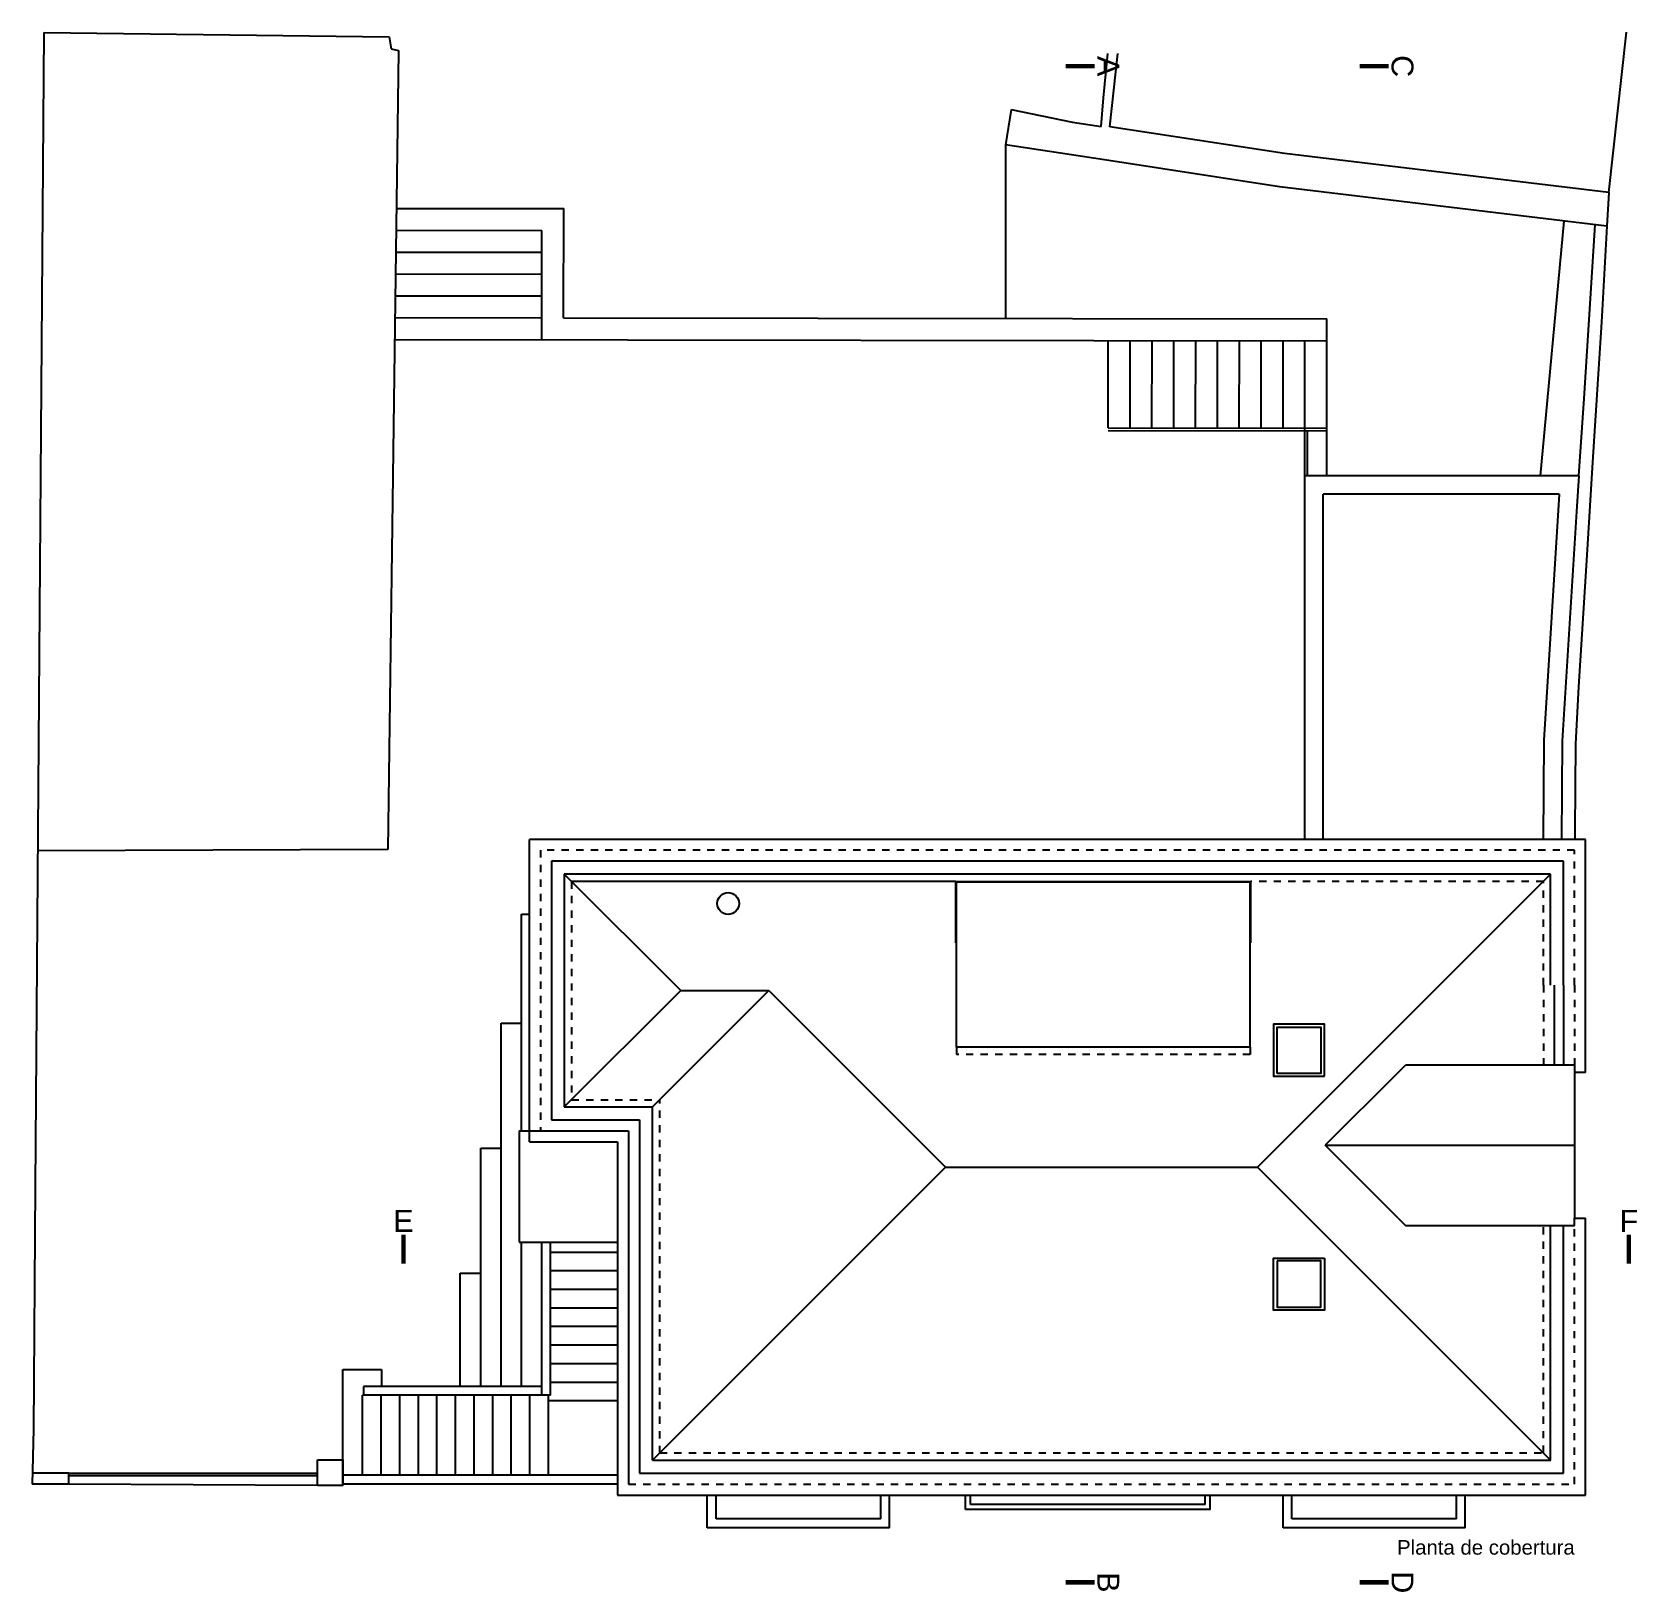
# Model space of a CAD drawing. Header units: millimetres. Extents: x 1778 to 2471, y 1406 to 1876.
# Drawn here: x 1827.65 to 1849.68, y 1695.15 to 1716.56 of the extents above; entities that cross this region are included whole.
import ezdxf
from ezdxf.enums import TextEntityAlignment as Align

# ---------------------------------------------------------------- set-up
doc = ezdxf.new("R2010")
doc.units = ezdxf.units.MM
doc.linetypes.add('DASHED', pattern=[19.05, 12.7, -6.35])
doc.linetypes.add('HIDDEN', pattern=[9.525, 6.35, -3.175])
for name, color, linetype in [('ARQ_CONSTRUIR_VISTA', 30, 'Continuous'), ('ARQ_CONTRUIR_VAOS', 40, 'Continuous'), ('ARQ_EXISNTENTE_VISTA', 9, 'Continuous'), ('ARQ_LINHA_CORTE', 4, 'Continuous'), ('ARQ_TEXTO', 3, 'Continuous')]:
    doc.layers.add(name, color=color, linetype=linetype)
doc.styles.get("Standard").update_dxf_attribs({"font": 'arial.ttf'})

msp = doc.modelspace()

# ---------------------------------------------------------------- texts
at = {"layer": 'ARQ_LINHA_CORTE'}
for s, p in [('A', (1842.273, 1716.093)), ('C', (1846.309, 1716.093)), ('B', (1842.273, 1695.278)), ('D', (1846.309, 1695.278))]:
    msp.add_text(s, height=0.3, rotation=270, dxfattribs=at).set_placement(p, align=Align.CENTER)
for s, p in [('E', (1832.75, 1700.089)), ('F', (1849.565, 1700.089))]:
    msp.add_text(s, height=0.3, dxfattribs=at).set_placement(p, align=Align.CENTER)
at = {"layer": 'ARQ_TEXTO'}
msp.add_text('Planta de cobertura', height=0.2, dxfattribs=at).set_placement((1848.823, 1695.658), align=Align.RIGHT)

# ---------------------------------------------------------------- linework, layer by layer
at = {"layer": 'ARQ_CONSTRUIR_VISTA'}
for p, q in [((1831.117, 1716.515), (1831.117, 1716.515)), ((1841.088, 1715.499), (1841.013, 1715.014)), ((1841.088, 1715.499), (1841.013, 1715.014)), ((1841.013, 1715.014), (1841.01, 1712.629)), ((1832.652, 1714.141), (1834.949, 1714.138)), ((1834.947, 1712.638), (1834.949, 1714.138)), ((1832.648, 1713.841), (1834.649, 1713.838)), ((1834.647, 1712.338), (1834.649, 1713.838)), ((1832.644, 1713.541), (1834.649, 1713.538)), ((1832.64, 1713.241), (1834.648, 1713.238)), ((1832.636, 1712.941), (1834.648, 1712.938)), ((1832.632, 1712.641), (1834.647, 1712.638)), ((1834.947, 1712.638), (1845.42, 1712.622)), ((1845.42, 1710.468), (1845.42, 1712.622)), ((1832.628, 1712.341), (1845.42, 1712.322)), ((1842.42, 1711.126), (1842.422, 1712.326)), ((1842.72, 1711.126), (1842.722, 1712.326)), ((1843.02, 1711.126), (1843.022, 1712.326)), ((1843.32, 1711.125), (1843.322, 1712.325)), ((1843.62, 1711.125), (1843.622, 1712.325)), ((1843.92, 1711.124), (1843.922, 1712.324)), ((1844.22, 1711.124), (1844.222, 1712.324)), ((1844.52, 1711.123), (1844.522, 1712.323)), ((1844.82, 1711.123), (1844.822, 1712.323)), ((1845.12, 1705.478), (1845.12, 1712.323)), ((1842.42, 1711.126), (1845.42, 1711.122)), ((1842.42, 1711.091), (1845.42, 1711.087)), ((1845.155, 1710.468), (1845.155, 1711.087)), ((1848.879, 1710.468), (1845.12, 1710.468)), ((1848.879, 1710.468), (1848.851, 1710.054)), ((1845.37, 1705.478), (1845.37, 1710.218)), ((1848.61, 1710.218), (1845.37, 1710.218)), ((1848.61, 1710.218), (1848.399, 1706.841)), ((1848.851, 1710.054), (1848.649, 1706.832)), ((1848.399, 1706.841), (1848.39, 1705.478)), ((1848.649, 1706.832), (1848.64, 1705.478)), ((1840.33, 1704.056), (1840.33, 1704.901)), ((1840.33, 1704.901), (1844.38, 1704.901)), ((1844.37, 1704.891), (1840.34, 1704.891)), ((1840.34, 1702.624), (1840.34, 1704.891)), ((1844.37, 1702.624), (1844.37, 1704.891)), ((1844.38, 1704.056), (1844.38, 1704.901)), ((1834.37, 1704.453), (1834.479, 1704.453)), ((1834.37, 1701.478), (1834.37, 1704.453)), ((1840.34, 1704.056), (1840.33, 1704.056)), ((1844.38, 1704.056), (1844.37, 1704.056)), ((1848.542, 1703.476), (1848.542, 1702.378)), ((1848.67, 1703.476), (1848.67, 1702.378)), ((1834.09, 1697.968), (1834.09, 1702.955)), ((1834.09, 1702.955), (1834.37, 1702.955)), ((1844.37, 1702.624), (1840.34, 1702.624)), ((1846.4, 1702.278), (1846.5, 1702.378)), ((1848.82, 1702.378), (1846.5, 1702.378)), ((1848.82, 1702.378), (1848.82, 1702.278)), ((1833.81, 1697.968), (1833.81, 1701.238)), ((1833.81, 1701.238), (1834.09, 1701.238)), ((1846.4, 1700.278), (1846.5, 1700.178)), ((1846.5, 1700.178), (1848.82, 1700.178)), ((1848.82, 1700.178), (1848.82, 1700.278)), ((1834.37, 1697.968), (1834.37, 1699.948)), ((1833.53, 1697.968), (1833.53, 1699.521)), ((1833.53, 1699.521), (1833.81, 1699.521))]:
    msp.add_line(p, q, dxfattribs=at)
at = {"layer": 'ARQ_CONSTRUIR_VISTA', "linetype": 'HIDDEN', "ltscale": 0.01}
for p, q in [((1848.392, 1703.476), (1848.392, 1702.378)), ((1848.82, 1703.476), (1848.82, 1702.378))]:
    msp.add_line(p, q, dxfattribs=at)
at = {"layer": 'ARQ_CONSTRUIR_VISTA', "linetype": 'DASHED', "ltscale": 0.005}
for p, q in [((1840.34, 1702.624), (1840.34, 1702.524)), ((1844.37, 1702.524), (1840.34, 1702.524)), ((1844.37, 1702.624), (1844.37, 1702.524))]:
    msp.add_line(p, q, dxfattribs=at)
at = {"layer": 'ARQ_CONSTRUIR_VISTA'}
msp.add_circle((1837.205, 1704.598), 0.15, dxfattribs=at)
at = {"layer": 'ARQ_CONTRUIR_VAOS'}
for points in [[(1845.39, 1702.225), (1845.39, 1702.941), (1844.69, 1702.941), (1844.69, 1702.225)], [(1844.74, 1702.265), (1844.74, 1702.902), (1845.34, 1702.902), (1845.34, 1702.265)], [(1845.39, 1699.73), (1845.39, 1699.014), (1844.69, 1699.014), (1844.69, 1699.73)], [(1844.74, 1699.691), (1844.74, 1699.054), (1845.34, 1699.054), (1845.34, 1699.691)]]:
    msp.add_lwpolyline(points, close=True, dxfattribs=at)
at = {"layer": 'ARQ_EXISNTENTE_VISTA'}
for p, q in [((1827.814, 1716.554), (1827.696, 1700.714)), ((1827.814, 1716.554), (1832.553, 1716.498)), ((1832.553, 1716.498), (1832.581, 1716.333)), ((1849.292, 1714.358), (1849.535, 1716.561)), ((1832.581, 1716.333), (1832.68, 1716.307)), ((1832.681, 1716.299), (1832.603, 1710.465)), ((1832.68, 1716.307), (1832.681, 1716.299)), ((1842.358, 1715.66), (1842.416, 1716.266)), ((1842.441, 1715.262), (1842.552, 1716.266)), ((1841.088, 1715.499), (1841.933, 1715.323)), ((1842.326, 1715.263), (1842.358, 1715.66)), ((1841.933, 1715.323), (1842.326, 1715.263)), ((1844.842, 1714.893), (1842.441, 1715.262)), ((1842.371, 1714.806), (1841.013, 1715.014)), ((1849.292, 1714.358), (1844.842, 1714.893)), ((1844.772, 1714.437), (1842.371, 1714.806)), ((1849.265, 1713.896), (1844.772, 1714.437)), ((1849.292, 1714.358), (1849.265, 1713.896)), ((1848.352, 1710.468), (1848.677, 1713.967)), ((1848.954, 1711.529), (1849.103, 1713.916)), ((1849.265, 1713.896), (1849.188, 1712.578)), ((1849.188, 1712.578), (1849.066, 1710.658)), ((1848.879, 1710.468), (1848.954, 1711.529)), ((1849.066, 1710.658), (1848.985, 1709.307)), ((1832.603, 1710.465), (1832.534, 1705.337)), ((1848.985, 1709.307), (1848.876, 1707.57)), ((1848.876, 1707.57), (1848.831, 1706.791)), ((1848.831, 1706.791), (1848.823, 1705.589)), ((1848.823, 1705.589), (1848.822, 1705.478)), ((1848.97, 1705.478), (1834.479, 1705.478)), ((1834.479, 1701.327), (1834.479, 1705.478)), ((1848.97, 1702.278), (1848.97, 1705.478)), ((1832.534, 1705.337), (1827.731, 1705.321)), ((1848.67, 1705.178), (1834.78, 1705.178)), ((1834.78, 1705.178), (1834.78, 1701.628)), ((1848.67, 1703.476), (1848.67, 1705.178)), ((1834.957, 1705.001), (1836.555, 1703.403)), ((1848.492, 1705.001), (1834.957, 1705.001)), ((1834.957, 1705.001), (1834.957, 1701.804)), ((1848.492, 1705), (1844.47, 1700.978)), ((1848.492, 1703.476), (1848.492, 1705)), ((1840.33, 1704.901), (1835.057, 1704.901)), ((1834.957, 1701.804), (1836.555, 1703.403)), ((1836.167, 1701.804), (1837.765, 1703.403)), ((1836.555, 1703.403), (1837.765, 1703.403)), ((1837.765, 1703.403), (1840.19, 1700.978)), ((1846.4, 1702.278), (1845.4, 1701.278)), ((1848.97, 1702.278), (1848.82, 1702.278)), ((1848.82, 1702.278), (1848.82, 1700.278)), ((1834.78, 1701.628), (1835.99, 1701.628)), ((1834.957, 1701.804), (1836.167, 1701.804)), ((1835.99, 1701.628), (1835.99, 1696.778)), ((1836.167, 1696.954), (1836.167, 1701.804)), ((1834.339, 1701.478), (1835.84, 1701.478)), ((1834.339, 1701.478), (1834.339, 1699.948)), ((1835.84, 1701.478), (1835.84, 1696.628)), ((1834.479, 1701.327), (1835.689, 1701.327)), ((1835.689, 1701.327), (1835.689, 1696.477)), ((1846.4, 1700.278), (1845.4, 1701.278)), ((1845.4, 1701.278), (1848.82, 1701.278)), ((1836.167, 1696.954), (1840.19, 1700.978)), ((1840.19, 1700.978), (1844.47, 1700.978)), ((1848.492, 1696.955), (1844.47, 1700.978)), ((1827.696, 1700.714), (1827.675, 1697.383)), ((1848.492, 1696.954), (1848.492, 1700.178)), ((1848.67, 1696.778), (1848.67, 1700.178)), ((1848.82, 1700.278), (1848.97, 1700.278)), ((1848.97, 1696.477), (1848.97, 1700.278)), ((1834.339, 1699.948), (1835.689, 1699.948)), ((1834.65, 1697.848), (1834.65, 1699.948)), ((1834.77, 1697.848), (1834.77, 1699.948)), ((1834.77, 1699.813), (1835.689, 1699.813)), ((1834.77, 1699.558), (1835.689, 1699.558)), ((1834.77, 1699.303), (1835.689, 1699.303)), ((1834.77, 1699.048), (1835.689, 1699.048)), ((1834.77, 1698.793), (1835.689, 1698.793)), ((1834.77, 1698.538), (1835.689, 1698.538)), ((1831.92, 1696.628), (1831.92, 1698.198)), ((1831.92, 1698.198), (1832.45, 1698.198)), ((1832.45, 1698.198), (1832.45, 1697.968)), ((1834.77, 1698.283), (1835.689, 1698.283)), ((1834.65, 1697.968), (1832.2, 1697.968)), ((1832.2, 1697.968), (1832.2, 1697.848)), ((1834.77, 1698.028), (1835.689, 1698.028)), ((1832.19, 1696.748), (1832.19, 1697.848)), ((1834.77, 1697.848), (1832.19, 1697.848)), ((1832.445, 1696.748), (1832.445, 1697.848)), ((1832.7, 1696.748), (1832.7, 1697.848)), ((1832.955, 1696.748), (1832.955, 1697.848)), ((1833.21, 1696.748), (1833.21, 1697.848)), ((1833.465, 1696.748), (1833.465, 1697.848)), ((1833.72, 1696.748), (1833.72, 1697.848)), ((1833.975, 1696.748), (1833.975, 1697.848)), ((1834.23, 1696.748), (1834.23, 1697.848)), ((1834.485, 1696.748), (1834.485, 1697.848)), ((1834.74, 1696.748), (1834.74, 1697.848)), ((1834.74, 1697.773), (1835.689, 1697.773)), ((1827.675, 1697.383), (1827.654, 1696.627)), ((1828.16, 1696.775), (1827.658, 1696.777)), ((1828.16, 1696.625), (1828.16, 1696.775)), ((1828.16, 1696.775), (1831.57, 1696.775)), ((1831.57, 1696.608), (1831.57, 1696.958)), ((1831.57, 1696.958), (1831.92, 1696.958)), ((1831.92, 1696.958), (1831.92, 1696.608)), ((1835.99, 1696.778), (1848.67, 1696.778)), ((1836.167, 1696.954), (1848.493, 1696.954)), ((1828.16, 1696.625), (1827.654, 1696.627)), ((1828.16, 1696.745), (1831.57, 1696.745)), ((1831.57, 1696.608), (1828.16, 1696.625)), ((1831.92, 1696.608), (1831.57, 1696.608)), ((1835.689, 1696.748), (1831.92, 1696.748)), ((1835.689, 1696.628), (1831.92, 1696.628)), ((1835.689, 1696.477), (1848.97, 1696.477)), ((1836.92, 1696.028), (1836.92, 1696.478)), ((1837.04, 1696.148), (1837.04, 1696.478)), ((1839.3, 1696.148), (1839.3, 1696.478)), ((1839.42, 1696.028), (1839.42, 1696.478)), ((1840.462, 1696.278), (1840.462, 1696.478)), ((1840.532, 1696.348), (1840.532, 1696.478)), ((1843.752, 1696.348), (1840.532, 1696.348)), ((1843.752, 1696.348), (1843.752, 1696.478)), ((1843.822, 1696.278), (1843.822, 1696.478)), ((1844.82, 1696.028), (1844.82, 1696.478)), ((1844.94, 1696.148), (1844.94, 1696.478)), ((1847.2, 1696.148), (1847.2, 1696.478)), ((1847.32, 1696.028), (1847.32, 1696.478)), ((1839.3, 1696.148), (1837.04, 1696.148)), ((1843.822, 1696.278), (1840.462, 1696.278)), ((1847.2, 1696.148), (1844.94, 1696.148)), ((1839.42, 1696.028), (1836.92, 1696.028)), ((1847.32, 1696.028), (1844.82, 1696.028))]:
    msp.add_line(p, q, dxfattribs=at)
at = {"layer": 'ARQ_EXISNTENTE_VISTA', "linetype": 'HIDDEN', "ltscale": 0.01}
for p, q in [((1848.82, 1705.328), (1834.63, 1705.328)), ((1834.63, 1705.328), (1834.63, 1701.478)), ((1848.82, 1703.476), (1848.82, 1705.328)), ((1835.057, 1704.901), (1835.057, 1701.904)), ((1848.392, 1704.901), (1844.38, 1704.901)), ((1848.392, 1703.476), (1848.392, 1704.901)), ((1835.057, 1701.904), (1836.267, 1701.904)), ((1836.267, 1697.054), (1836.267, 1701.904)), ((1848.392, 1697.055), (1848.392, 1700.178)), ((1848.82, 1696.628), (1848.82, 1700.178)), ((1836.267, 1697.054), (1848.393, 1697.054)), ((1835.84, 1696.628), (1848.82, 1696.628))]:
    msp.add_line(p, q, dxfattribs=at)
at = {"layer": 'ARQ_LINHA_CORTE'}
for points in [[(1842.235, 1716.093, 0.06, 0.06, 0), (1841.835, 1716.093, 0, 0, 0), (1841.835, 1714.593, 0, 0, 0)], [(1846.271, 1716.093, 0.06, 0.06, 0), (1845.871, 1716.093, 0, 0, 0), (1845.871, 1714.593, 0, 0, 0)], [(1832.75, 1700.051, 0.06, 0.06, 0), (1832.75, 1699.651, 0, 0, 0), (1834.25, 1699.651, 0, 0, 0)], [(1849.565, 1700.051, 0.06, 0.06, 0), (1849.565, 1699.651, 0, 0, 0), (1848.065, 1699.651, 0, 0, 0)], [(1842.235, 1695.278, 0.06, 0.06, 0), (1841.835, 1695.278, 0, 0, 0), (1841.835, 1696.778, 0, 0, 0)], [(1846.271, 1695.278, 0.06, 0.06, 0), (1845.871, 1695.278, 0, 0, 0), (1845.871, 1696.778, 0, 0, 0)]]:
    msp.add_lwpolyline(points, format="xyseb", dxfattribs=at)

msp.set_redraw_order([(e.dxf.handle, doc.entitydb.next_handle()) for e in msp.query("TEXT MTEXT ATTDEF DIMENSION ARC_DIMENSION")])  # texts and dimensions are drawn at this point

doc.saveas('drawing.dxf')
